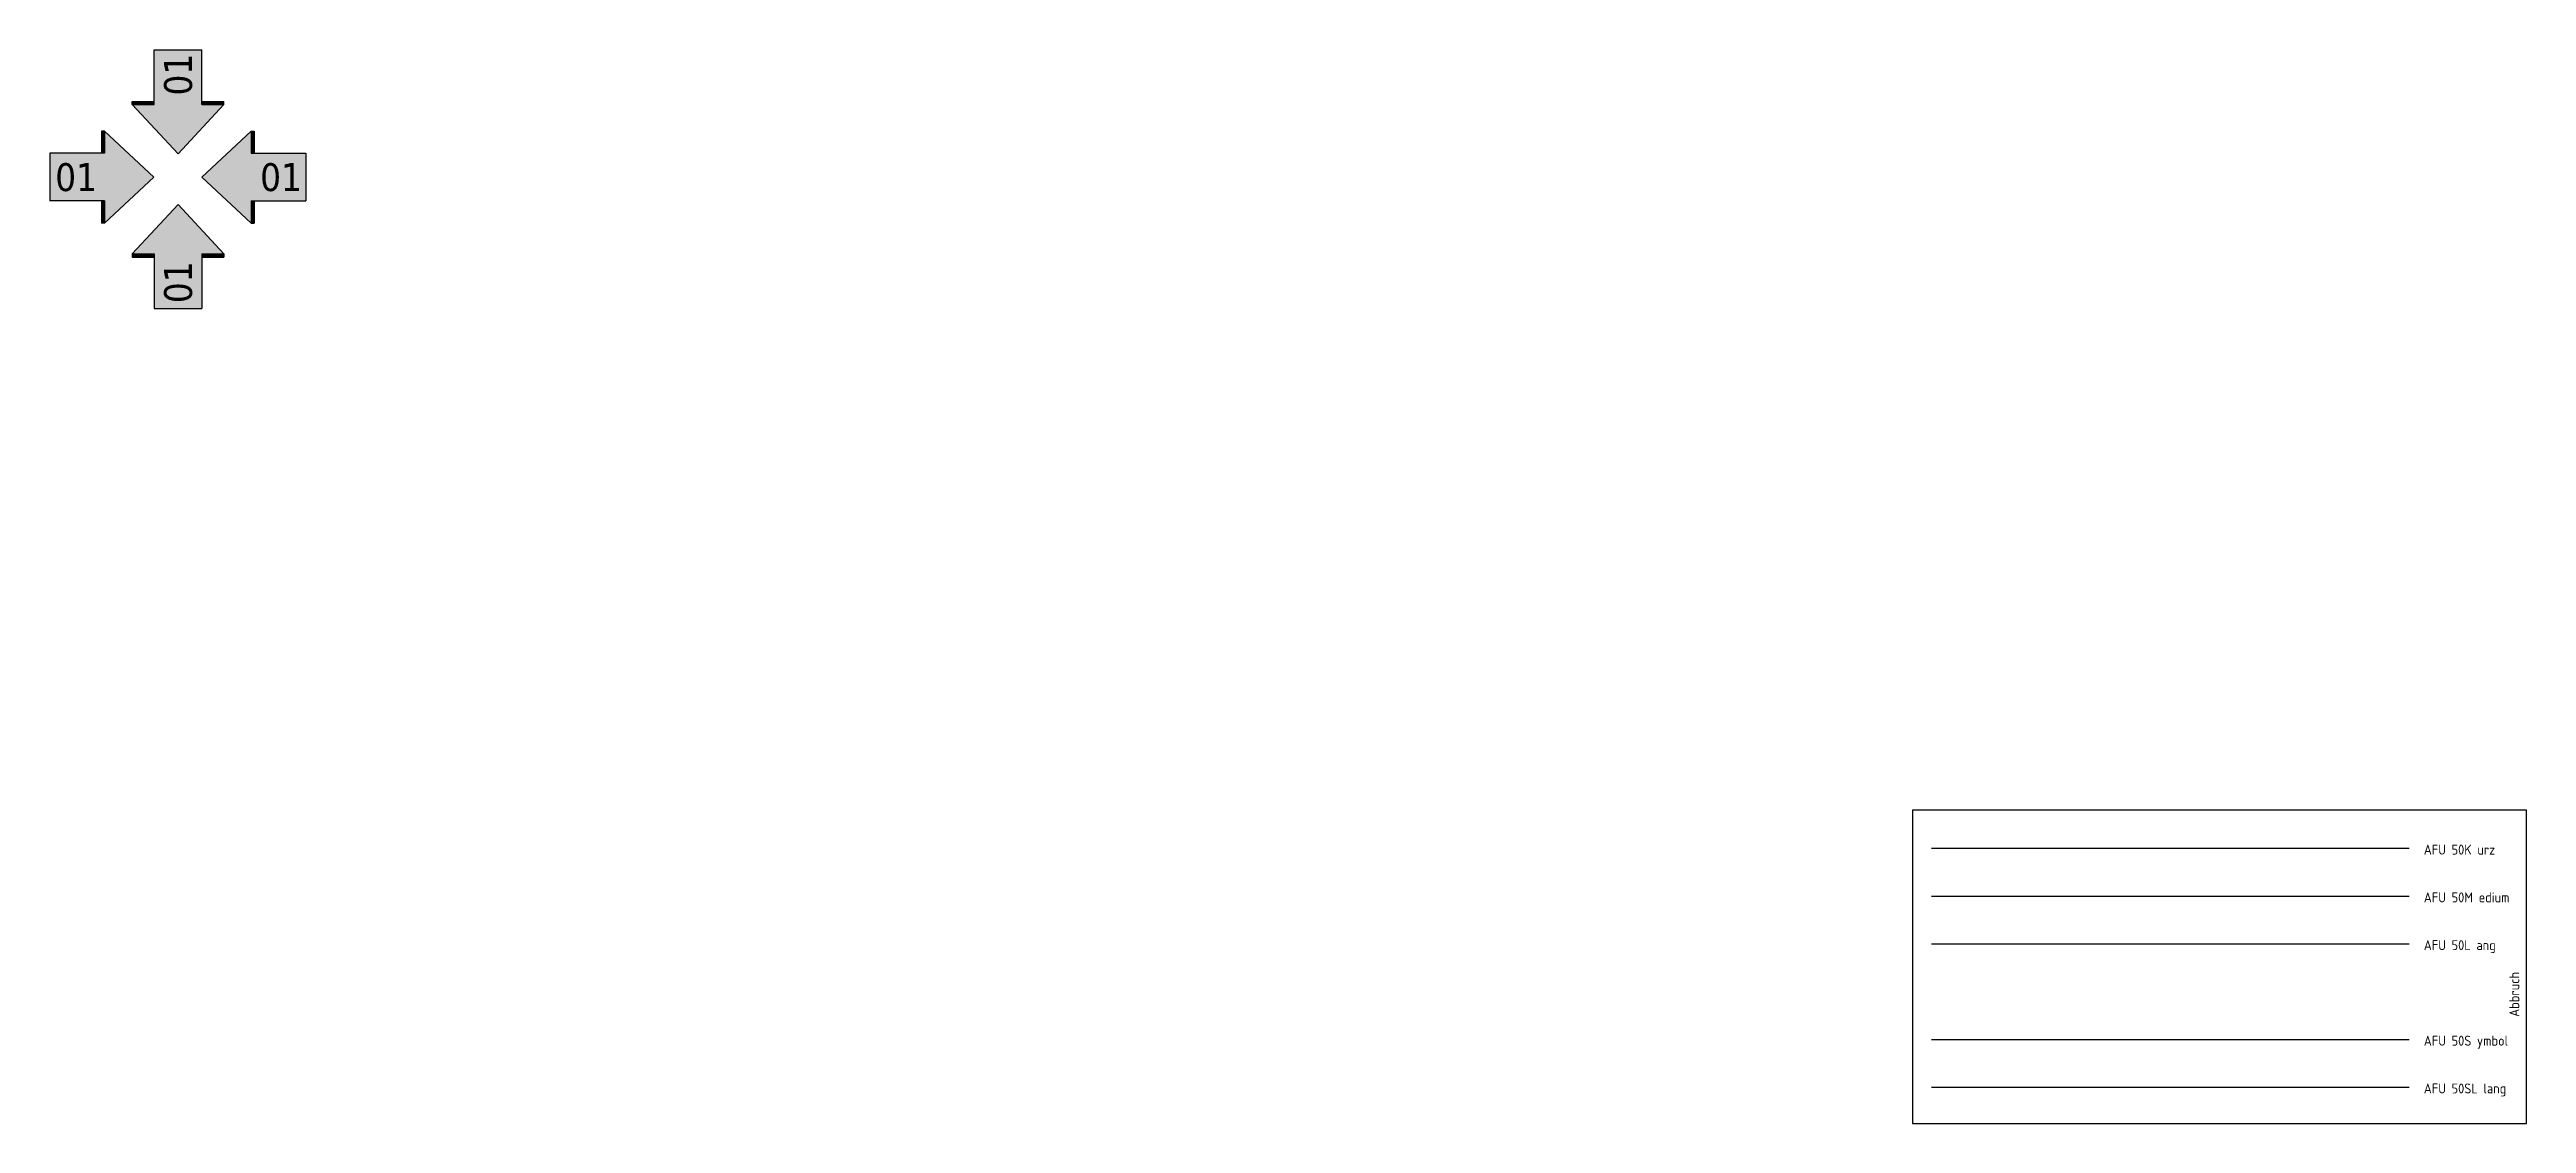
# Model space of a CAD drawing. Extents: x -31 to 75, y 1 to 115.
# Drawn here: x 41.05 to 56.6, y 48.65 to 55.39 of the extents above; entities that cross this region are included whole.
import ezdxf
from ezdxf.enums import TextEntityAlignment as Align

# ---------------------------------------------------------------- set-up
doc = ezdxf.new("R2010")
doc.units = 0
doc.header["$LTSCALE"] = 0.5
doc.linetypes.add('AUSGEZOGEN', pattern=[1000.01, 1000, 0.01])
for name, color, linetype in [('AFU', 7, 'Continuous'), ('grau_hell', 7, 'Continuous'), ('index', 7, 'Continuous'), ('OBJEKT', 7, 'Continuous'), ('RND', 7, 'Continuous')]:
    doc.layers.add(name, color=color, linetype=linetype)
doc.styles.add('helv', font='tahoma.ttf')
doc.styles.add('txt', font='isocp.shx')
doc.linetypes.add('ABBRUCH', pattern='A,0.15,-0.15,["x",Standard,S=0.07,R=0,X=-0.1,Y=-0.0238],-0.005', length=0.305)
doc.linetypes.add('AFU_50K', pattern='A,0.15,["/",Standard,S=0.2,R=0,X=-0.01,Y=-0.1],0.07,["/",Standard,S=0.2,R=0,X=-0.01,Y=-0.1],0.15', length=0.37)
doc.linetypes.add('AFU_50L', pattern='A,0.75,["/",Standard,S=0.2,R=0,X=-0.01,Y=-0.1],0.07,["/",Standard,S=0.2,R=0,X=-0.01,Y=-0.1],0.75', length=1.57)
doc.linetypes.add('AFU_50M', pattern='A,0.45,["/",Standard,S=0.2,R=0,X=-0.01,Y=-0.1],0.07,["/",Standard,S=0.2,R=0,X=-0.01,Y=-0.1],0.45', length=0.97)
doc.linetypes.add('AFU_50S', pattern='A,0,-0.15,["/",Standard,S=0.2,R=0,X=-0.01,Y=-0.1],0,-0.07,["/",Standard,S=0.2,R=0,X=-0.01,Y=-0.1],-0.15', length=0.37)
doc.linetypes.add('AFU_50SL', pattern='A,0,-0.75,["/",Standard,S=0.2,R=0,X=-0.01,Y=-0.1],0,-0.07,["/",Standard,S=0.2,R=0,X=-0.01,Y=-0.1],-0.75', length=1.57)

msp = doc.modelspace()

# ---------------------------------------------------------------- texts
at = {"layer": 'AFU', "color": 8, "linetype": 'AFU_50K', "style": 'txt'}
msp.add_text('AFU 50K urz', height=0.0625, dxfattribs=at).set_placement((55.9584, 50.3378))
at = {"layer": 'AFU', "color": 8, "linetype": 'AFU_50M', "style": 'txt'}
msp.add_text('AFU 50M edium', height=0.0625, dxfattribs=at).set_placement((55.9584, 50.0378))
at = {"layer": 'AFU', "color": 8, "linetype": 'AFU_50L', "style": 'txt'}
msp.add_text('AFU 50L ang', height=0.0625, dxfattribs=at).set_placement((55.9584, 49.7378))
at = {"layer": 'AFU', "color": 8, "linetype": 'ABBRUCH', "style": 'txt'}
msp.add_text('Abbruch', height=0.0625, rotation=90, dxfattribs=at).set_placement((56.5579, 49.3188))
at = {"layer": 'AFU', "color": 8, "linetype": 'AFU_50S', "style": 'txt'}
msp.add_text('AFU 50S ymbol', height=0.0625, dxfattribs=at).set_placement((55.9584, 49.1378))
at = {"layer": 'AFU', "color": 8, "linetype": 'AFU_50SL', "style": 'txt'}
msp.add_text('AFU 50SL lang', height=0.0625, dxfattribs=at).set_placement((55.9584, 48.8378))

# ---------------------------------------------------------------- blocks, each defined once
blk = doc.blocks.new('hin_ind5')
at = {"layer": 'grau_hell', "linetype": 'AUSGEZOGEN'}
h = blk.add_hatch(color=9, dxfattribs=at)
h.dxf.hatch_style = 2
h.paths.add_polyline_path([(0, 0), (0.619, -0.577), (0.619, -0.3), (1.306, -0.3), (1.306, 0.3), (0.619, 0.3), (0.619, 0.577)])
h.paths.add_polyline_path([(0.34, -0.274), (1.311, -0.274), (1.311, 0.274), (0.34, 0.274)], flags=9)
at = {"layer": 'OBJEKT', "linetype": 'AUSGEZOGEN'}
for points in [[(0.619, 0.3), (0.66, 0.3), (0.66, 0.577), (0.619, 0.577)], [(0.619, -0.577), (0.66, -0.577), (0.66, -0.3), (0.619, -0.3)]]:
    blk.add_hatch(color=1, dxfattribs=at).paths.add_polyline_path(points)
at = {"layer": 'OBJEKT', "color": 1, "linetype": 'AUSGEZOGEN'}
for p, q in [((0, 0), (0.619, 0.577)), ((0.619, 0.577), (0.619, 0.3)), ((0.619, 0.577), (0.66, 0.577)), ((0.66, 0.577), (0.66, 0.3)), ((0, 0), (0.619, -0.577)), ((0.619, 0.3), (1.306, 0.3)), ((1.306, 0.3), (1.306, -0.3)), ((0.619, -0.3), (0.619, -0.577)), ((0.619, -0.3), (1.306, -0.3)), ((0.66, -0.3), (0.66, -0.577))]:
    blk.add_line(p, q, dxfattribs=at)
at = {"layer": 'OBJEKT', "color": 7, "linetype": 'AUSGEZOGEN'}
blk.add_line((0.619, -0.577), (0.66, -0.577), dxfattribs=at)
at = {"layer": 'index', "color": 1, "linetype": 'Continuous', "style": 'helv'}
blk.add_attdef('INDEX', text='', height=0.35, rotation=360, dxfattribs=at).set_placement((1.259, 0), align=Align.MIDDLE_RIGHT)

# ---------------------------------------------------------------- linework, layer by layer
at = {"layer": 'AFU', "color": 8, "linetype": 'AFU_50K'}
msp.add_line((55.8672, 50.3755), (52.8672, 50.3755), dxfattribs=at)
at = {"layer": 'AFU', "color": 8, "linetype": 'AFU_50M'}
msp.add_line((55.8672, 50.0755), (52.8672, 50.0755), dxfattribs=at)
at = {"layer": 'AFU', "color": 8, "linetype": 'AFU_50L'}
msp.add_line((55.8672, 49.7755), (52.8672, 49.7755), dxfattribs=at)
at = {"layer": 'AFU', "color": 8, "linetype": 'AFU_50S'}
msp.add_line((55.8672, 49.1755), (52.8672, 49.1755), dxfattribs=at)
at = {"layer": 'AFU', "color": 8, "linetype": 'AFU_50SL'}
msp.add_line((55.8672, 48.8755), (52.8672, 48.8755), dxfattribs=at)
at = {"layer": 'AFU', "color": 8, "linetype": 'ABBRUCH'}
msp.add_lwpolyline([(52.7487, 48.6493), (56.6032, 48.6493), (56.6032, 50.6161), (52.7487, 50.6161)], close=True, dxfattribs=at)

# ---------------------------------------------------------------- block references
at = {"layer": 'RND', "color": 7, "linetype": 'AUSGEZOGEN', "xscale": 0.5, "yscale": 0.5, "zscale": 0.5, "rotation": 90}
msp.add_blockref('hin_ind5', (41.8563, 54.7382), dxfattribs=at).add_auto_attribs({'INDEX': '01'})
at = {"layer": 'RND', "color": 7, "linetype": 'AUSGEZOGEN'}
ref = msp.add_blockref('hin_ind5', (41.7048, 54.5926), dxfattribs=dict(at, xscale=-0.5, yscale=0.5, zscale=0.5))
ref.add_attrib('INDEX', '01', dxfattribs={"layer": 'index', "color": 1, "linetype": 'Continuous', "height": 0.175, "style": 'helv'}).set_placement((41.3476, 54.5926), align=Align.MIDDLE_RIGHT)
at = {"layer": 'RND', "color": 7, "linetype": 'AUSGEZOGEN', "xscale": 0.5, "yscale": 0.5, "zscale": 0.5}
msp.add_blockref('hin_ind5', (42.0051, 54.5926), dxfattribs=at).add_auto_attribs({'INDEX': '01'})
at = {"layer": 'RND', "color": 7, "linetype": 'AUSGEZOGEN'}
ref = msp.add_blockref('hin_ind5', (41.8563, 54.4207), dxfattribs=dict(at, xscale=-0.5, yscale=0.5, zscale=0.5, rotation=90))
ref.add_attrib('INDEX', '01', dxfattribs={"layer": 'index', "color": 1, "linetype": 'Continuous', "height": 0.175, "rotation": 90, "style": 'helv'}).set_placement((41.8563, 54.0635), align=Align.MIDDLE_RIGHT)

msp.set_redraw_order([(e.dxf.handle, doc.entitydb.next_handle()) for e in msp.query("TEXT MTEXT ATTDEF DIMENSION ARC_DIMENSION")])  # texts and dimensions are drawn at this point

doc.saveas('drawing.dxf')
